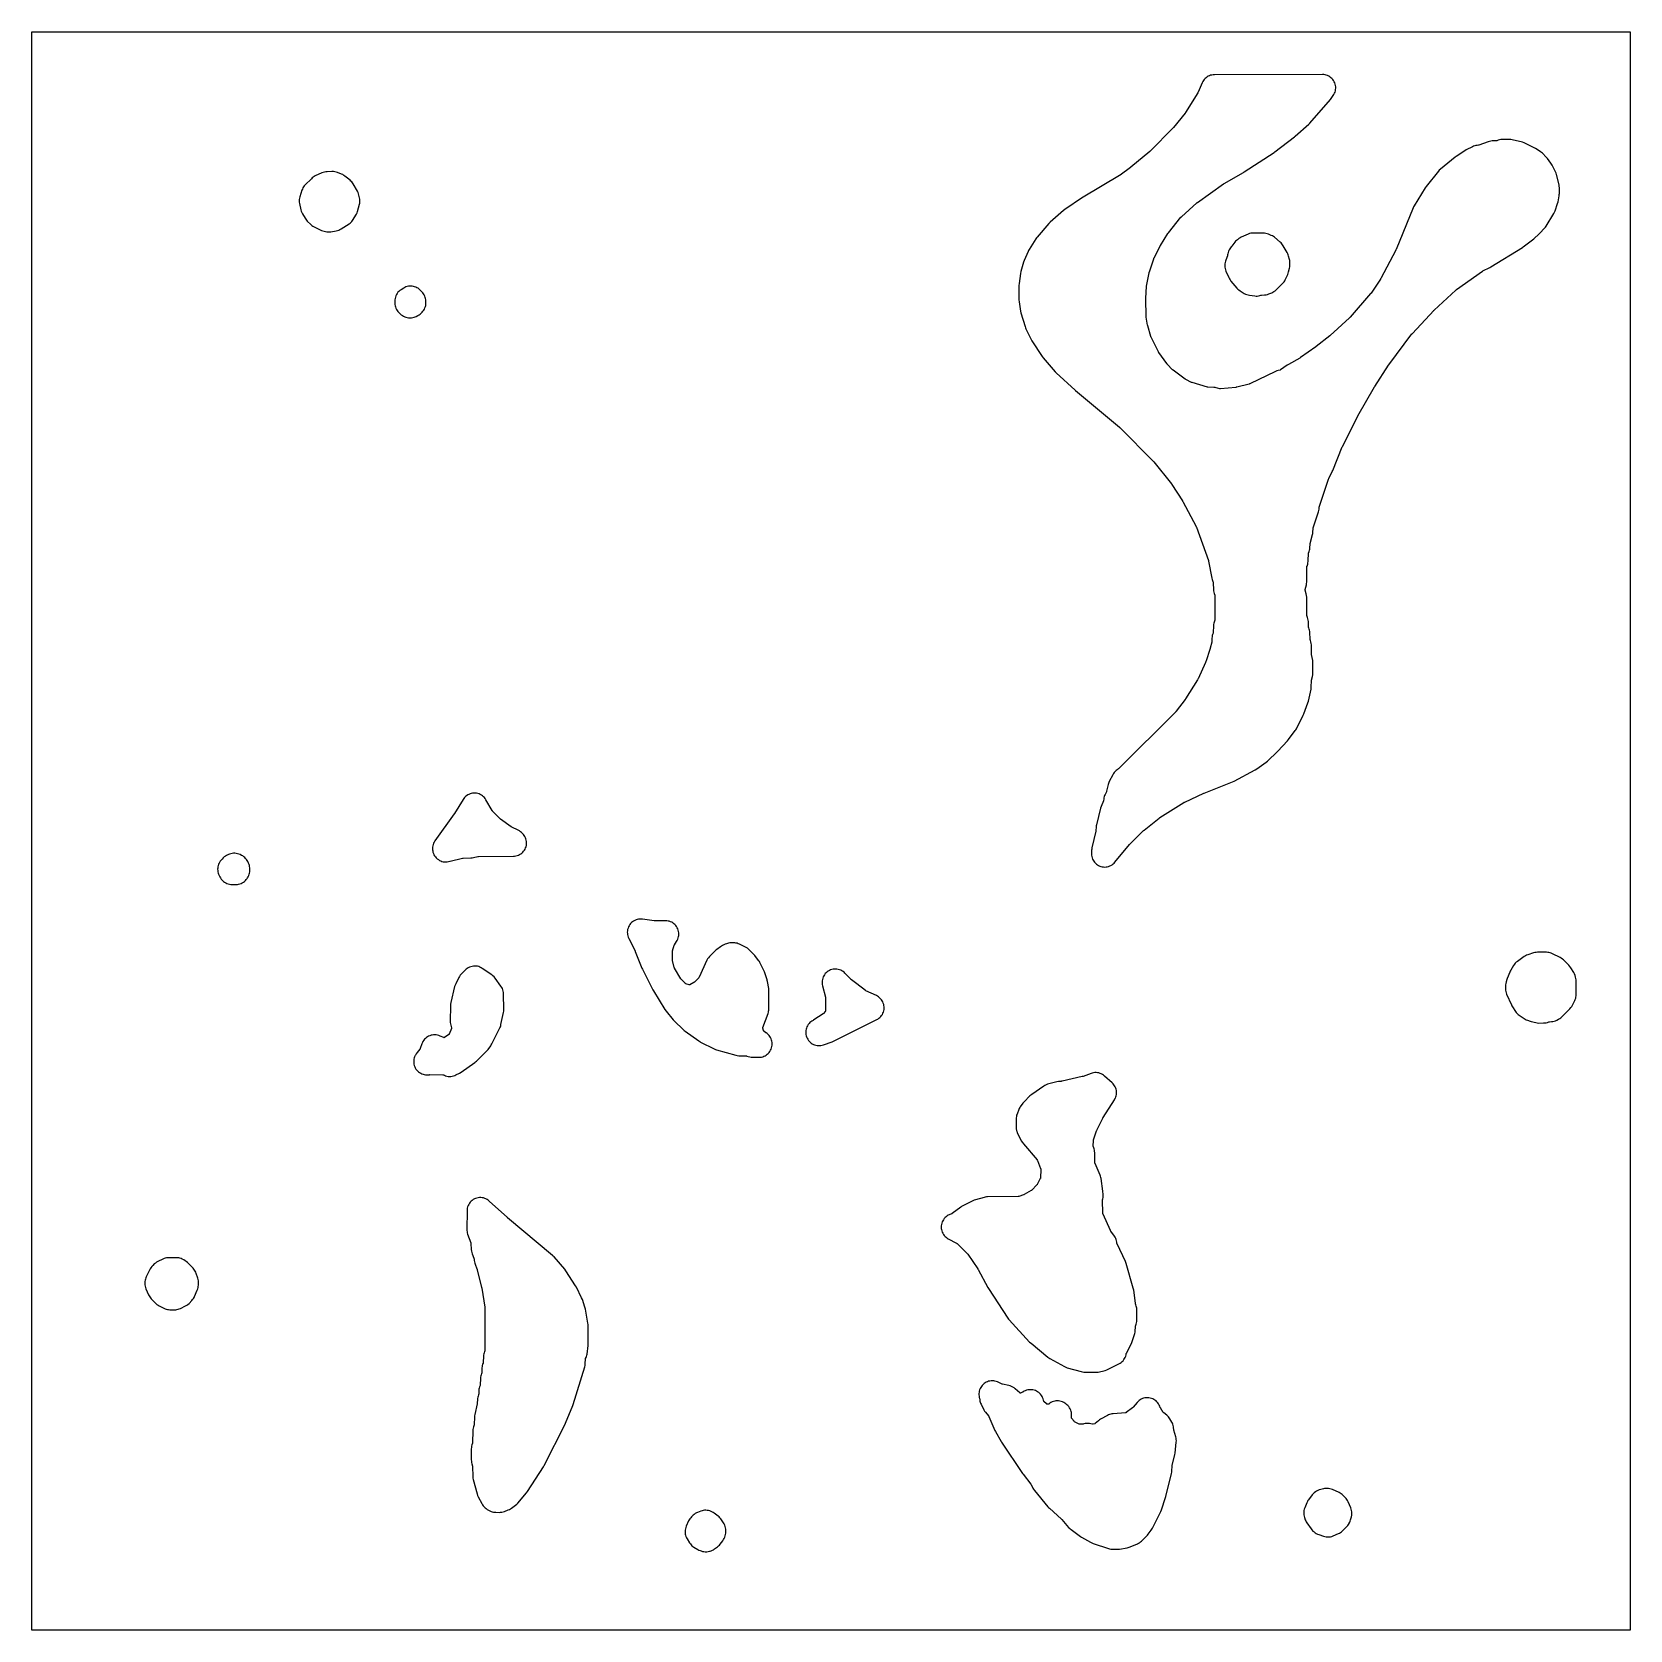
# Model space of a CAD drawing. Header units: millimetres. Extents: x 0 to 300, y 0 to 300.
import ezdxf

# ---------------------------------------------------------------- set-up
doc = ezdxf.new("R2010")
doc.units = ezdxf.units.MM
doc.layers.add('CUT', color=7, linetype='CONTINUOUS')

msp = doc.modelspace()

# ---------------------------------------------------------------- linework, layer by layer
at = {"layer": 'CUT'}
for points in [[(299.9605, 299.9971), (299.9634, 299.9386), (299.9634, 0.0614), (299.9605, 0.0029), (299.9021, 0), (0.0614, 0), (0.0029, 0.0029), (0, 0.0614), (0, 299.9386), (0.0029, 299.9971), (0.0614, 300), (299.9021, 300)], [(185.5456, 247.6131), (185.6244, 247.259), (186.3966, 244.6847), (186.4651, 244.487), (186.5498, 244.2958), (187.5576, 242.2559), (187.6999, 242.0053), (189.5915, 239.0812), (189.8061, 238.7963), (192.047, 236.2258), (192.2455, 236.0226), (195.8147, 232.7629), (195.8961, 232.6917), (204.1228, 225.8065), (204.1644, 225.77), (204.2043, 225.7317), (210.5171, 219.3852), (210.5618, 219.3377), (210.604, 219.2879), (213.8912, 215.1828), (213.9303, 215.1313), (213.9666, 215.0777), (215.9561, 211.9643), (215.9816, 211.9225), (216.0055, 211.8796), (218.5041, 207.1706), (218.5409, 207.095), (218.5723, 207.0171), (220.8419, 200.7836), (220.8473, 200.7678), (220.8656, 200.7), (220.8689, 200.6836), (221.4527, 197.4379), (221.4995, 197.2293), (221.564, 197.0255), (221.6456, 196.8279), (221.7078, 196.6939), (221.7157, 196.6758), (221.7291, 196.6369), (221.7345, 196.596), (221.7355, 196.5763), (221.7716, 195.2981), (221.7898, 195.0599), (221.8305, 194.8246), (221.8936, 194.5942), (222.0027, 194.2594), (222.0083, 194.2404), (222.0171, 194.2), (222.0217, 194.1588), (222.0224, 194.1391), (222.0452, 191.9316), (222.0453, 191.9229), (222.0452, 191.9038), (222.0212, 189.6805), (222.0205, 189.6606), (222.0158, 189.6193), (222.0069, 189.5788), (222.0012, 189.5597), (221.8931, 189.2296), (221.8292, 188.9974), (221.788, 188.76), (221.7698, 188.5199), (221.7353, 187.2604), (221.7343, 187.2414), (221.7294, 187.202), (221.7169, 187.1643), (221.7096, 187.1467), (221.696, 187.1163), (221.6112, 186.8989), (221.547, 186.6745), (221.5041, 186.4451), (221.4827, 186.2127), (221.4523, 185.5391), (221.451, 185.52), (221.4396, 185.4408), (221.4355, 185.4221), (221.1667, 184.3265), (221.154, 184.279), (221.1395, 184.232), (220.3082, 181.7364), (220.287, 181.6779), (220.2629, 181.6206), (218.8757, 178.5473), (218.8406, 178.4759), (218.8009, 178.4069), (216.5509, 174.7799), (216.5168, 174.7279), (216.48, 174.6777), (214.7885, 172.4879), (214.7381, 172.427), (214.6839, 172.3694), (203.9159, 161.6586), (203.9024, 161.6458), (203.8722, 161.621), (203.8446, 161.6026), (203.6836, 161.5049), (203.4825, 161.3532), (203.2976, 161.1821), (203.1309, 160.9932), (202.9841, 160.7885), (202.8586, 160.5701), (202.219, 159.3141), (202.1325, 159.1253), (202.062, 158.93), (202.0079, 158.7295), (201.7237, 157.4688), (201.7224, 157.4635), (201.7071, 157.4145), (201.6971, 157.3903), (201.6865, 157.3684), (201.4348, 156.8807), (201.3388, 156.6717), (201.2625, 156.4547), (201.2064, 156.2317), (201.1711, 156.0044), (201.1432, 155.7474), (201.1409, 155.7302), (201.1337, 155.6944), (201.1234, 155.6592), (201.1175, 155.6433), (200.6956, 154.5741), (200.5955, 154.2617), (199.8259, 151.1766), (199.7795, 150.9442), (199.7553, 150.7084), (199.7211, 150.0844), (199.7197, 150.0671), (199.7093, 149.995), (199.7057, 149.978), (198.9559, 146.8106), (198.9181, 146.6172), (198.8956, 146.4213), (198.8587, 145.9282), (198.8523, 145.6856), (198.8695, 145.4436), (198.9101, 145.2043), (198.9737, 144.9701), (199.0597, 144.7432), (199.1673, 144.5257), (199.2955, 144.3197), (199.443, 144.127), (199.6085, 143.9496), (199.7904, 143.789), (199.9871, 143.6469), (200.1966, 143.5244), (200.417, 143.4229), (200.6462, 143.3432), (200.882, 143.2861), (201.1223, 143.2521), (201.3647, 143.2416), (201.607, 143.2546), (201.8469, 143.2911), (202.0822, 143.3507), (202.3105, 143.4327), (202.5299, 143.5366), (202.7381, 143.6612), (202.9332, 143.8054), (203.1135, 143.9678), (203.2772, 144.147), (206.0401, 147.4832), (206.0801, 147.5292), (206.1224, 147.573), (208.6558, 150.0727), (208.6998, 150.114), (208.7458, 150.1531), (211.5567, 152.4226), (211.6145, 152.4665), (211.6747, 152.5068), (216.2365, 155.3654), (216.3033, 155.4044), (216.3725, 155.439), (219.964, 157.0957), (219.9974, 157.1105), (220.0312, 157.1243), (225.3585, 159.2035), (225.6292, 159.3283), (229.6284, 161.4688), (229.9241, 161.6547), (231.6348, 162.9053), (231.8878, 163.1172), (233.7813, 164.9289), (233.8593, 165.0069), (235.672, 166.9014), (235.8835, 167.1538), (237.1146, 168.837), (237.2299, 169.0093), (237.3306, 169.1906), (238.6088, 171.7347), (238.7155, 171.9787), (239.4925, 174.0494), (239.5934, 174.39), (240.0843, 176.6192), (240.1234, 176.8454), (240.1415, 177.0742), (240.179, 178.2083), (240.1801, 178.2277), (240.1909, 178.3086), (240.195, 178.3277), (240.3619, 179.0328), (240.4111, 179.3097), (240.429, 179.5905), (240.4432, 181.5487), (240.4332, 181.7914), (240.3996, 182.0321), (240.19, 183.1389), (240.1891, 183.1443), (240.1803, 183.2259), (240.1794, 183.245), (240.1471, 184.9269), (240.1256, 185.2091), (240.0724, 185.487), (239.9882, 185.7572), (239.9213, 185.9354), (239.9143, 185.9556), (239.9033, 185.9989), (239.8971, 186.0431), (239.8959, 186.0644), (239.8614, 187.2222), (239.8435, 187.4555), (239.8039, 187.686), (239.7429, 187.9118), (239.661, 188.131), (239.6399, 188.1804), (239.6275, 188.2164), (239.6222, 188.2553), (239.621, 188.2741), (239.579, 189.317), (239.5541, 189.5822), (239.5011, 189.8433), (239.4206, 190.0973), (239.3469, 190.293), (239.3413, 190.3089), (239.3318, 190.3429), (239.3283, 190.3777), (239.3277, 190.3947), (239.2779, 193.9131), (239.2557, 194.2115), (239.1981, 194.5051), (239.0111, 195.2267), (239.0068, 195.2449), (239.0007, 195.2835), (239.0058, 195.3221), (239.0096, 195.3404), (239.2101, 196.2031), (239.2567, 196.4674), (239.2748, 196.7352), (239.3138, 199.621), (239.3145, 199.6403), (239.3191, 199.6804), (239.3275, 199.7199), (239.333, 199.7384), (239.4543, 200.1163), (239.5153, 200.3417), (239.5549, 200.5718), (239.5729, 200.8045), (239.6131, 202.125), (239.6141, 202.144), (239.6192, 202.1833), (239.6318, 202.221), (239.6392, 202.2385), (239.6479, 202.2579), (239.7343, 202.4778), (239.7995, 202.705), (239.843, 202.9373), (239.8644, 203.1726), (239.8922, 203.8151), (239.8937, 203.8361), (239.907, 203.9234), (239.9118, 203.9439), (240.3608, 205.6379), (240.4122, 205.8796), (240.4395, 206.1252), (240.48, 206.7847), (240.4804, 206.7901), (240.4877, 206.841), (240.4937, 206.8664), (240.5007, 206.8897), (241.4827, 209.8942), (241.553, 210.1569), (241.5944, 210.4256), (241.6339, 210.8264), (241.6367, 210.848), (241.6557, 210.9375), (241.6621, 210.9584), (243.3673, 216.072), (243.369, 216.0768), (243.3982, 216.1467), (243.4059, 216.1626), (244.0749, 217.4576), (244.1765, 217.6805), (245.9418, 222.116), (245.9622, 222.1643), (245.9848, 222.2117), (248.8417, 227.9022), (248.8584, 227.9343), (248.8761, 227.9659), (252.027, 233.4073), (252.042, 233.4324), (252.0575, 233.4571), (254.636, 237.4536), (254.6604, 237.49), (254.6862, 237.5255), (259.0353, 243.3034), (259.0729, 243.3508), (259.1128, 243.3963), (263.1108, 247.7309), (263.1459, 247.7674), (263.1824, 247.8023), (267.2532, 251.5378), (267.3108, 251.5874), (267.3713, 251.6333), (272.2568, 255.1008), (272.2612, 255.1038), (272.3297, 255.1449), (272.3463, 255.1534), (273.6238, 255.7766), (273.8441, 255.8982), (279.7672, 259.5665), (279.9222, 259.6707), (281.6834, 260.9528), (281.9216, 261.1498), (282.9227, 262.088), (283.0394, 262.2049), (283.9308, 263.1584), (284.0952, 263.3533), (284.2389, 263.5639), (285.6719, 265.9134), (285.8045, 266.161), (285.9084, 266.422), (286.3584, 267.7669), (286.4458, 268.1055), (286.6574, 269.2497), (286.6884, 269.4736), (286.6991, 269.6993), (286.7011, 270.7357), (286.684, 271.0326), (286.6318, 271.3255), (286.1749, 273.2242), (286.0903, 273.5031), (285.9738, 273.7703), (285.3546, 274.9911), (285.2462, 275.1833), (285.1212, 275.3653), (284.4515, 276.2535), (284.2355, 276.5036), (283.5206, 277.2287), (283.3505, 277.386), (283.1664, 277.5269), (282.5434, 277.9595), (282.2374, 278.1412), (280.3413, 279.0913), (280.0684, 279.2083), (279.7835, 279.2922), (277.8511, 279.7381), (277.5709, 279.7862), (277.2869, 279.8022), (275.9994, 279.8011), (275.7316, 279.7865), (275.4668, 279.7433), (275.2082, 279.6719), (274.9591, 279.5886), (274.942, 279.5833), (274.9053, 279.5747), (274.8679, 279.5695), (274.8506, 279.5683), (274.0766, 279.5318), (273.8229, 279.5068), (273.573, 279.4561), (273.3296, 279.3803), (271.6058, 278.7448), (271.6008, 278.7431), (271.5526, 278.7295), (271.5277, 278.7248), (271.5042, 278.7217), (271.245, 278.6942), (271.0223, 278.6604), (270.8036, 278.6067), (270.5907, 278.5336), (270.3851, 278.4416), (269.2007, 277.8458), (268.9255, 277.6846), (267.3419, 276.6157), (267.1709, 276.4894), (264.3666, 274.2272), (264.167, 274.0476), (263.9878, 273.8477), (261.6957, 270.9965), (261.5195, 270.7477), (259.4205, 267.363), (259.3174, 267.18), (259.2301, 266.9891), (256.0352, 259.1511), (256.0115, 259.0967), (255.9851, 259.0435), (253.1758, 253.7114), (253.1438, 253.6545), (253.1087, 253.5993), (251.3527, 250.9915), (251.3102, 250.9324), (251.2643, 250.8759), (247.4227, 246.43), (247.3728, 246.3756), (247.3197, 246.3245), (243.6527, 242.999), (243.6215, 242.9717), (243.5894, 242.9455), (241.0294, 240.9243), (241.0028, 240.9039), (240.9757, 240.8842), (238.0962, 238.8582), (238.0426, 238.8226), (237.9871, 238.7898), (235.8331, 237.5934), (235.5912, 237.4403), (234.3667, 236.5631), (234.3515, 236.5528), (234.3183, 236.5335), (234.2821, 236.5208), (234.2644, 236.5159), (233.9138, 236.4287), (233.6723, 236.3554), (233.4393, 236.2582), (228.5748, 233.9327), (228.557, 233.9248), (228.4799, 233.897), (228.461, 233.8917), (226.1436, 233.3105), (226.0591, 233.2925), (225.9735, 233.2805), (223.0729, 232.9799), (223.0526, 232.9783), (223.0103, 232.9784), (222.9689, 232.9872), (222.9494, 232.993), (222.5238, 233.1314), (222.3049, 233.1918), (222.0813, 233.2321), (221.8551, 233.2519), (220.7368, 233.2987), (220.7314, 233.299), (220.6811, 233.3051), (220.656, 233.3105), (220.6328, 233.3168), (217.748, 234.1863), (217.7318, 234.1916), (217.6652, 234.2182), (217.6497, 234.2256), (216.5777, 234.7671), (216.5728, 234.7697), (216.502, 234.8129), (216.4861, 234.824), (214.179, 236.5331), (214.1748, 236.5363), (214.1149, 236.5883), (214.1016, 236.6013), (213.1126, 237.6198), (213.0534, 237.6855), (212.999, 237.7553), (211.4985, 239.836), (211.4955, 239.8404), (211.4542, 239.908), (211.4456, 239.9244), (210.0569, 242.7089), (210.0493, 242.7251), (210.022, 242.7953), (210.0167, 242.8125), (209.4462, 244.8056), (209.4296, 244.8699), (209.4167, 244.935), (209.1572, 246.4525), (209.1564, 246.4575), (209.1492, 246.5315), (209.1485, 246.5489), (209.09, 249.9776), (209.0899, 250.0169), (209.0912, 250.0562), (209.1933, 252.1962), (209.1936, 252.2012), (209.2024, 252.2747), (209.2054, 252.2916), (209.7132, 254.8085), (209.7301, 254.8811), (209.7516, 254.9525), (210.5799, 257.4356), (210.6098, 257.5157), (210.6453, 257.5935), (211.7434, 259.7935), (211.7715, 259.8465), (211.8022, 259.898), (213.2352, 262.1745), (213.2742, 262.2327), (213.3165, 262.2886), (215.6754, 265.222), (215.6788, 265.226), (215.7327, 265.2834), (215.746, 265.296), (218.6522, 267.91), (218.7051, 267.9548), (218.7604, 267.9966), (223.6608, 271.4825), (223.7103, 271.5159), (223.7614, 271.5468), (227.4203, 273.6412), (227.543, 273.7162), (233.1427, 277.3643), (233.3095, 277.4829), (236.9626, 280.3142), (237.0812, 280.412), (239.6505, 282.6692), (239.8861, 282.9059), (243.7214, 287.3115), (243.8802, 287.5141), (244.2624, 288.0572), (244.3951, 288.2671), (244.5062, 288.4891), (244.5948, 288.721), (244.66, 288.9605), (244.7011, 289.2054), (244.7177, 289.4531), (244.7096, 289.7012), (244.677, 289.9473), (244.6201, 290.189), (244.5395, 290.4238), (244.4361, 290.6495), (244.3107, 290.8638), (244.1648, 291.0646), (243.9996, 291.25), (243.8169, 291.418), (243.6184, 291.5671), (243.4061, 291.6958), (243.182, 291.8028), (242.9485, 291.887), (242.7078, 291.9477), (242.4622, 291.9842), (242.2142, 291.9961), (221.9423, 291.9652), (221.7015, 291.9532), (221.4631, 291.9181), (221.2291, 291.8602), (221.0017, 291.78), (220.7832, 291.6783), (220.5755, 291.556), (220.3805, 291.4142), (220.2, 291.2544), (220.0358, 291.0779), (219.8894, 290.8864), (219.7621, 290.6817), (219.6551, 290.4657), (218.8918, 288.7181), (218.8545, 288.6403), (218.8117, 288.5653), (216.5399, 284.8937), (216.4993, 284.8323), (216.4551, 284.7735), (214.301, 282.085), (214.2593, 282.0357), (214.2151, 281.9887), (209.9057, 277.6488), (209.8652, 277.6098), (209.8229, 277.5727), (206.2895, 274.6192), (206.2548, 274.5913), (206.2192, 274.5647), (204.2305, 273.1362), (204.1903, 273.1085), (204.149, 273.0824), (197.3109, 268.9607), (197.2094, 268.8961), (193.8588, 266.6499), (193.602, 266.4525), (191.1077, 264.2637), (190.8743, 264.0299), (188.6638, 261.5011), (188.5406, 261.3485), (188.4298, 261.1866), (187.1494, 259.1505), (187.0519, 258.9811), (186.9679, 258.8047), (186.2316, 257.0871), (186.1259, 256.79), (185.6185, 255.0173), (185.5461, 254.6754), (185.2786, 252.7619), (185.2546, 252.4077), (185.2633, 249.7051), (185.29, 249.3488)], [(50.1772, 268.0307), (50.2199, 267.7711), (50.4784, 266.5915), (50.5481, 266.3379), (50.644, 266.0931), (50.7652, 265.8597), (51.2524, 265.0308), (51.379, 264.8367), (51.523, 264.6551), (51.6832, 264.4876), (52.3522, 263.8502), (52.5371, 263.6905), (52.7367, 263.5496), (52.9491, 263.4289), (54.0661, 262.8644), (54.3209, 262.7529), (54.5864, 262.6705), (55.0797, 262.547), (55.332, 262.4974), (55.588, 262.4741), (55.845, 262.4771), (56.1004, 262.5065), (57.0959, 262.6734), (57.3403, 262.7271), (57.5781, 262.8049), (57.8069, 262.9062), (58.0245, 263.0297), (59.5158, 263.9786), (59.6986, 264.1067), (59.8691, 264.2505), (60.0262, 264.409), (60.1686, 264.5809), (60.295, 264.7647), (60.8108, 265.5917), (60.9333, 265.8121), (61.033, 266.0438), (61.1088, 266.2843), (61.4675, 267.6602), (61.5162, 267.8914), (61.5429, 268.1261), (61.5473, 268.3624), (61.5293, 268.598), (61.4893, 268.8308), (61.3657, 269.3893), (61.2969, 269.6385), (61.2027, 269.8793), (61.0841, 270.109), (60.2874, 271.4749), (60.1662, 271.6627), (60.0288, 271.839), (59.8761, 272.0023), (59.7095, 272.1513), (58.7559, 272.9303), (58.546, 273.0842), (58.3213, 273.2155), (58.0841, 273.3227), (57.3364, 273.6148), (57.0917, 273.6961), (56.8399, 273.7518), (56.5837, 273.7813), (56.5122, 273.7858), (56.2998, 273.7901), (55.4121, 273.7705), (55.1595, 273.752), (54.9102, 273.7082), (54.6665, 273.6393), (54.4311, 273.5462), (53.1838, 272.9781), (52.9809, 272.8743), (52.7883, 272.7523), (52.6076, 272.6134), (52.4402, 272.4586), (51.2712, 271.2734), (51.115, 271.0994), (50.9757, 270.9116), (50.8545, 270.7116), (50.7526, 270.5012), (50.6708, 270.2822), (50.2817, 269.0706), (50.2146, 268.8162), (50.1745, 268.5562), (50.162, 268.2934)], [(224.1238, 255.1157), (224.6556, 253.8754), (224.7642, 253.6531), (224.8943, 253.4426), (225.0445, 253.246), (226.1555, 251.9325), (226.3379, 251.7388), (226.5399, 251.5656), (226.759, 251.4148), (227.5474, 250.9322), (227.775, 250.8086), (228.0142, 250.7092), (228.2624, 250.6351), (228.5169, 250.5871), (229.5358, 250.4489), (229.7696, 250.4284), (230.0043, 250.4298), (230.2378, 250.4533), (230.4681, 250.4985), (230.6931, 250.5651), (230.7604, 250.5885), (230.7956, 250.5941), (230.8129, 250.5957), (231.374, 250.6349), (231.6329, 250.6666), (231.8871, 250.7251), (232.1338, 250.8098), (232.7005, 251.038), (232.9216, 251.1398), (233.1319, 251.2627), (233.3291, 251.4055), (233.5116, 251.5667), (234.7283, 252.7526), (234.8843, 252.9192), (235.0244, 253.0994), (235.1476, 253.2915), (235.2527, 253.4941), (235.7164, 254.4976), (235.8066, 254.7204), (235.875, 254.9508), (236.0411, 255.6276), (236.0946, 255.9198), (236.113, 256.2163), (236.1143, 256.678), (236.1063, 256.8844), (236.0814, 257.0893), (236.0396, 257.2916), (235.8795, 257.9316), (235.8129, 258.1536), (235.7261, 258.3684), (235.6197, 258.5742), (234.8729, 259.869), (234.7528, 260.0572), (234.6164, 260.2339), (234.4648, 260.3978), (234.2992, 260.5475), (233.207, 261.4495), (233.0253, 261.5861), (232.8319, 261.7057), (232.6285, 261.8072), (232.1166, 262.0342), (231.876, 262.1264), (231.6271, 262.1933), (231.3727, 262.2343), (231.1154, 262.2488), (229.3277, 262.2576), (229.0652, 262.245), (228.8054, 262.205), (228.5512, 262.1379), (228.3055, 262.0445), (226.9952, 261.4658), (226.7631, 261.3485), (226.5444, 261.2078), (226.2637, 261.0057), (226.0815, 260.8612), (225.9135, 260.7003), (225.7612, 260.5246), (225.1905, 259.8007), (225.0699, 259.634), (224.8387, 259.2853), (224.7128, 259.0732), (224.6083, 258.8498), (224.5264, 258.6171), (224.4678, 258.3775), (224.4331, 258.1333), (224.4301, 258.1001), (224.428, 258.0824), (224.4212, 258.0454), (224.4109, 258.0091), (224.405, 257.9928), (224.0866, 257.1646), (224.0126, 256.9416), (223.9599, 256.7126), (223.929, 256.4797), (223.9201, 256.2449), (223.9216, 256.0784), (223.936, 255.8314), (223.9748, 255.587), (224.0376, 255.3477)], [(68.3011, 248.1412), (68.4098, 247.9178), (68.5401, 247.7062), (68.6907, 247.5086), (68.8603, 247.327), (69.1465, 247.0494), (69.3291, 246.8887), (69.5265, 246.7466), (69.7368, 246.6243), (69.958, 246.523), (70.188, 246.4437), (70.4245, 246.3871), (70.6655, 246.3538), (70.9086, 246.344), (71.0404, 246.3452), (71.2679, 246.3575), (71.4933, 246.3905), (71.7148, 246.4439), (71.9305, 246.5172), (72.1386, 246.6098), (72.4231, 246.7524), (72.6583, 246.8866), (72.8776, 247.0454), (73.0784, 247.2271), (73.2291, 247.3789), (73.3943, 247.5629), (73.5406, 247.7624), (73.6665, 247.9753), (73.7707, 248.1996), (73.8522, 248.4331), (73.9103, 248.6735), (73.9443, 248.9185), (73.954, 249.1656), (73.9509, 249.4572), (73.9363, 249.7019), (73.8979, 249.944), (73.8359, 250.1812), (73.7509, 250.4112), (73.6439, 250.6317), (73.5158, 250.8407), (73.3678, 251.0361), (73.2014, 251.2161), (72.8351, 251.5753), (72.6583, 251.7329), (72.4673, 251.8732), (72.2639, 251.9947), (72.0499, 252.0964), (71.8272, 252.1775), (71.5978, 252.237), (71.3639, 252.2746), (71.1274, 252.2899), (70.8906, 252.2827), (70.6555, 252.2531), (70.4242, 252.2014), (70.1989, 252.128), (69.9816, 252.0336), (69.7741, 251.9191), (69.2883, 251.62), (69.0775, 251.4749), (68.8827, 251.3089), (68.7058, 251.1239), (68.5488, 250.9218), (68.4133, 250.7047), (68.3007, 250.4749), (68.2121, 250.2348), (68.1486, 249.9869), (68.1108, 249.7338), (68.099, 249.4781), (68.1009, 249.1085), (68.1145, 248.8604), (68.1527, 248.6149), (68.2151, 248.3744)], [(75.2366, 147.2393), (75.1945, 146.9935), (75.177, 146.7447), (75.1845, 146.4954), (75.2167, 146.2481), (75.2734, 146.0053), (75.354, 145.7693), (75.4578, 145.5425), (75.5836, 145.3271), (75.7303, 145.1254), (75.8963, 144.9393), (76.08, 144.7707), (76.2796, 144.6212), (76.4932, 144.4923), (76.7185, 144.3854), (76.9533, 144.3014), (77.1953, 144.2412), (77.4422, 144.2055), (77.6913, 144.1945), (77.9403, 144.2084), (78.1867, 144.2471), (78.428, 144.3101), (78.4322, 144.3114), (78.5101, 144.3332), (80.8297, 144.9024), (80.8504, 144.9069), (80.937, 144.9186), (80.9582, 144.9198), (82.3704, 144.9591), (82.6138, 144.9778), (82.8543, 145.0202), (83.6638, 145.2039), (83.6849, 145.2081), (83.7733, 145.2183), (83.7948, 145.2191), (90.3556, 145.263), (90.6008, 145.2767), (90.8436, 145.3144), (91.0814, 145.3758), (91.3121, 145.4602), (91.5334, 145.5668), (91.7432, 145.6947), (91.9394, 145.8425), (92.1201, 146.0088), (92.2837, 146.1921), (92.4285, 146.3906), (92.5531, 146.6023), (92.6563, 146.8252), (92.7371, 147.0572), (92.7948, 147.2959), (92.8288, 147.5392), (92.8387, 147.7847), (92.8245, 148.0299), (92.7863, 148.2726), (92.7245, 148.5103), (92.6396, 148.7409), (92.5325, 148.9619), (92.4043, 149.1714), (92.2561, 149.3674), (92.0894, 149.5478), (91.9057, 149.711), (91.7085, 149.8696), (91.4856, 150.0296), (91.2465, 150.1642), (90.0635, 150.7471), (90.0589, 150.7494), (89.9931, 150.7881), (89.9782, 150.7981), (87.9701, 152.2106), (87.9551, 152.2217), (87.8965, 152.2718), (87.8832, 152.2849), (86.4577, 153.7543), (86.4416, 153.772), (86.3816, 153.8509), (86.3689, 153.8712), (85.2034, 155.8657), (85.0694, 156.0711), (84.9159, 156.2625), (84.7444, 156.4379), (84.5566, 156.5956), (84.3542, 156.7341), (84.1392, 156.8522), (83.9136, 156.9486), (83.6797, 157.0224), (83.4397, 157.073), (83.1959, 157.0998), (82.9506, 157.1026), (82.7063, 157.0813), (82.4652, 157.0362), (82.2296, 156.9677), (82.002, 156.8764), (81.7843, 156.7633), (81.5788, 156.6294), (81.3874, 156.476), (81.212, 156.3045), (81.0542, 156.1167), (80.9156, 155.9144), (79.2988, 153.2864), (79.2766, 153.2516), (79.2533, 153.2176), (75.6402, 148.1448), (75.5059, 147.9347), (75.3931, 147.7123), (75.303, 147.4797)], [(34.8645, 143.0513), (34.8526, 142.8112), (34.8638, 142.5711), (34.8981, 142.3331), (34.955, 142.0995), (35.0341, 141.8725), (35.1355, 141.6212), (35.241, 141.3932), (35.3689, 141.177), (35.5178, 140.9748), (35.6862, 140.7885), (35.7764, 140.6983), (35.959, 140.5329), (36.157, 140.3863), (36.3685, 140.2598), (36.5913, 140.1548), (36.8235, 140.0722), (37.0627, 140.0129), (37.3065, 139.9774), (37.5526, 139.9661), (38.3127, 139.9687), (38.5547, 139.9813), (38.7945, 140.0172), (39.0296, 140.0762), (39.2579, 140.1577), (39.4772, 140.261), (39.6855, 140.385), (39.8808, 140.5285), (40.0613, 140.6903), (40.2253, 140.8689), (40.3712, 141.0624), (40.4638, 141.1987), (40.5928, 141.41), (40.7003, 141.6332), (40.7851, 141.8658), (40.8465, 142.1057), (40.8839, 142.3505), (40.8968, 142.5978), (40.8976, 142.8586), (40.8881, 143.0839), (40.8583, 143.3073), (40.8085, 143.5272), (40.7391, 143.7417), (40.6507, 143.949), (40.4949, 144.2729), (40.3826, 144.4808), (40.2511, 144.6771), (40.1017, 144.8602), (39.9357, 145.0283), (39.7545, 145.18), (39.5598, 145.314), (39.3534, 145.4289), (39.0837, 145.5627), (38.8497, 145.6644), (38.6066, 145.7416), (38.3569, 145.7937), (38.1031, 145.82), (37.848, 145.8203), (37.5942, 145.7947), (37.3443, 145.7433), (37.101, 145.6667), (36.8667, 145.5657), (36.5392, 145.4042), (36.3074, 145.2742), (36.0907, 145.1203), (35.8915, 144.9442), (35.6719, 144.7282), (35.4968, 144.5371), (35.3424, 144.3289), (35.2104, 144.1058), (35.138, 143.9675), (35.0368, 143.7494), (34.9571, 143.5226), (34.8995, 143.2892)], [(116.5182, 120.1907), (116.6342, 119.9832), (118.8207, 116.4741), (119.0109, 116.2091), (120.3738, 114.5504), (120.5606, 114.3472), (122.2876, 112.6641), (122.4324, 112.5336), (122.587, 112.4148), (125.1762, 110.58), (125.3354, 110.476), (125.5021, 110.3845), (128.0704, 109.0981), (128.2842, 109.0032), (128.506, 108.9288), (132.088, 107.9099), (132.3862, 107.8444), (132.6901, 107.8158), (134.0895, 107.77), (134.1093, 107.7688), (134.1498, 107.7634), (134.1896, 107.754), (134.2085, 107.748), (134.4622, 107.6604), (134.7265, 107.5851), (134.9976, 107.5393), (135.272, 107.5235), (136.4275, 107.5207), (136.6736, 107.5323), (136.9174, 107.568), (137.1565, 107.6275), (137.3885, 107.7103), (137.6113, 107.8155), (137.8226, 107.9421), (138.0205, 108.0889), (138.2029, 108.2545), (138.3682, 108.4372), (138.5147, 108.6354), (138.6409, 108.8469), (138.7457, 109.0699), (138.8281, 109.3021), (138.8872, 109.5413), (138.9225, 109.7851), (138.9336, 110.0312), (138.9204, 110.2772), (138.8831, 110.5208), (138.822, 110.7594), (138.7377, 110.9909), (138.631, 111.213), (138.5029, 111.4235), (138.3548, 111.6204), (138.188, 111.8017), (138.0042, 111.9658), (137.8051, 112.1109), (137.7757, 112.1302), (137.7608, 112.1416), (137.4003, 112.4309), (137.3854, 112.4435), (137.3569, 112.4715), (137.3413, 112.5084), (137.3351, 112.5269), (137.1886, 112.9998), (137.1836, 113.0175), (137.1759, 113.0543), (137.1855, 113.0907), (137.1915, 113.1081), (138.166, 115.7526), (138.2327, 115.9613), (138.2809, 116.1751), (138.3101, 116.3922), (138.3202, 116.6111), (138.3283, 119.9808), (138.3192, 120.1993), (138.2911, 120.4162), (138.0624, 121.7277), (138.0236, 121.9097), (137.9714, 122.0884), (137.4731, 123.5839), (137.3336, 123.9192), (136.6366, 125.3014), (136.5373, 125.4798), (136.4237, 125.6496), (135.835, 126.4562), (135.7038, 126.6209), (135.5592, 126.774), (134.5022, 127.8026), (134.2945, 127.9836), (134.0681, 128.1406), (133.8258, 128.2718), (132.7862, 128.7624), (132.5779, 128.8495), (132.3625, 128.9174), (132.1418, 128.9656), (131.9177, 128.9937), (131.692, 129.0015), (131.2156, 128.9963), (130.9923, 128.9838), (130.7709, 128.9515), (130.5534, 128.8995), (130.3414, 128.8283), (130.1366, 128.7384), (129.6135, 128.4803), (129.4334, 128.382), (129.2619, 128.2693), (128.537, 127.7489), (128.3707, 127.6186), (128.2161, 127.4747), (127.1773, 126.423), (126.9888, 126.209), (126.8259, 125.975), (126.6908, 125.7239), (125.2216, 122.5774), (125.2117, 122.5575), (125.1877, 122.5184), (125.1596, 122.4822), (125.1445, 122.4659), (124.3379, 121.6399), (124.3235, 121.6258), (124.2917, 121.5992), (124.2573, 121.576), (124.2398, 121.566), (123.4571, 121.1454), (123.4406, 121.1371), (123.4058, 121.1224), (123.3685, 121.1287), (123.3506, 121.133), (122.7573, 121.2906), (122.7374, 121.2965), (122.6974, 121.3118), (122.6642, 121.3388), (122.6491, 121.3532), (121.8339, 122.1729), (121.8222, 122.1852), (121.7995, 122.2122), (121.7793, 122.2412), (121.7707, 122.2553), (120.6057, 124.2627), (120.5964, 124.2796), (120.5799, 124.3158), (120.5669, 124.3535), (120.562, 124.3721), (120.2431, 125.7085), (120.2385, 125.7305), (120.2273, 125.8227), (120.2265, 125.8451), (120.2139, 127.3931), (120.2143, 127.4139), (120.2184, 127.4566), (120.2271, 127.4987), (120.2328, 127.5187), (120.5601, 128.5517), (120.5661, 128.569), (120.5809, 128.6041), (120.5989, 128.6378), (120.6084, 128.6528), (121.0123, 129.2633), (121.1379, 129.4751), (121.242, 129.6981), (121.3237, 129.9303), (121.3821, 130.1695), (121.4167, 130.4132), (121.4272, 130.6592), (121.4135, 130.9049), (121.3757, 131.1482), (121.3141, 131.3865), (121.2294, 131.6177), (121.1223, 131.8393), (120.994, 132.0494), (120.8456, 132.2459), (120.6786, 132.4267), (120.4947, 132.5903), (120.2955, 132.735), (120.0831, 132.8595), (119.8595, 132.9624), (119.6269, 133.0428), (119.3874, 133.1), (119.1435, 133.1333), (118.8975, 133.1425), (116.8812, 133.1185), (116.8761, 133.1185), (116.8005, 133.1231), (116.7828, 133.1253), (114.6039, 133.4369), (114.3575, 133.4598), (114.11, 133.4582), (113.8639, 133.4322), (113.6216, 133.3819), (113.3854, 133.3079), (113.1577, 133.2109), (112.9407, 133.0919), (112.7366, 132.952), (112.5472, 132.7927), (112.3746, 132.6153), (112.2203, 132.4218), (112.0859, 132.214), (111.9728, 131.9939), (111.8819, 131.7637), (111.8142, 131.5256), (111.7705, 131.282), (111.751, 131.0353), (111.756, 130.7879), (111.7854, 130.5421), (111.8391, 130.3005), (111.9163, 130.0654), (112.0164, 129.8391), (113.2053, 127.4745), (113.2275, 127.4279), (113.2478, 127.3805), (114.4979, 124.2651), (114.5803, 124.0815)], [(276.8004, 119.3794), (277.6887, 117.3527), (277.7817, 117.1628), (277.8904, 116.9815), (278.4589, 116.1181), (278.6005, 115.9241), (278.76, 115.7445), (278.9361, 115.5811), (279.1269, 115.4354), (280.0852, 114.7741), (280.2761, 114.6546), (280.477, 114.5529), (280.6862, 114.4696), (281.1899, 114.295), (281.4236, 114.2265), (282.259, 114.0254), (282.552, 113.973), (282.8492, 113.9559), (283.7144, 113.9576), (283.9669, 113.9709), (284.2168, 114.0096), (284.4615, 114.0734), (284.6985, 114.1616), (284.7407, 114.1798), (284.7566, 114.1862), (284.7903, 114.1974), (284.8251, 114.2025), (284.8424, 114.204), (285.2244, 114.227), (285.48, 114.2557), (285.7312, 114.3104), (285.9755, 114.3907), (286.2103, 114.4957), (286.5451, 114.6665), (286.7712, 114.7972), (286.9824, 114.9508), (287.1764, 115.1256), (288.6917, 116.6408), (288.8727, 116.8426), (289.0308, 117.0628), (289.1641, 117.2988), (289.599, 118.1766), (289.6915, 118.3871), (289.7642, 118.6051), (289.8166, 118.8288), (289.8483, 119.0565), (289.8589, 119.2861), (289.8593, 121.8117), (289.8459, 122.0705), (289.8058, 122.3265), (289.7394, 122.577), (289.6407, 122.884), (289.5309, 123.1658), (289.388, 123.4322), (288.8332, 124.331), (288.6646, 124.5713), (288.469, 124.7902), (287.4702, 125.7839), (287.2718, 125.9612), (287.0557, 126.1165), (286.8243, 126.248), (285.3901, 126.9645), (285.1796, 127.0578), (284.9615, 127.1313), (284.7375, 127.1845), (284.5095, 127.2168), (284.2796, 127.228), (282.6087, 127.2325), (282.3451, 127.2193), (282.0844, 127.1784), (281.8295, 127.1102), (280.7807, 126.7695), (280.55, 126.6818), (280.3291, 126.5717), (280.1201, 126.4403), (278.8091, 125.5232), (278.6042, 125.3634), (278.417, 125.1832), (278.2495, 124.9845), (278.1036, 124.7695), (277.5729, 123.893), (277.4697, 123.7048), (277.383, 123.5085), (276.9132, 122.3068), (276.8572, 122.1482), (276.7013, 121.6536), (276.6359, 121.4005), (276.5972, 121.142), (276.5858, 120.8808), (276.5902, 120.3618), (276.6051, 120.1095), (276.6454, 119.8599), (276.7107, 119.6157)], [(71.8225, 107.6259), (71.7457, 107.3972), (71.6913, 107.1621), (71.6598, 106.9228), (71.6516, 106.6817), (71.6666, 106.4408), (71.7048, 106.2025), (71.7657, 105.9691), (71.8489, 105.7425), (71.9536, 105.5251), (72.0787, 105.3188), (72.2232, 105.1254), (72.3856, 104.947), (72.5644, 104.785), (72.7581, 104.641), (72.9647, 104.5163), (73.1824, 104.4122), (73.4091, 104.3295), (73.6427, 104.269), (73.8811, 104.2314), (74.122, 104.2169), (74.3631, 104.2258), (74.5953, 104.2568), (74.6373, 104.2605), (74.6559, 104.2608), (77.1057, 104.2448), (77.1259, 104.2441), (77.1674, 104.2396), (77.2071, 104.2267), (77.2258, 104.219), (77.4183, 104.1339), (77.6491, 104.0453), (77.8874, 103.9799), (78.131, 103.9384), (78.3776, 103.9211), (78.6246, 103.9282), (78.8698, 103.9597), (79.1106, 104.0153), (79.3448, 104.0944), (79.57, 104.1962), (80.234, 104.5368), (80.5384, 104.7214), (83.1207, 106.5514), (83.2751, 106.6701), (83.4198, 106.8004), (85.342, 108.673), (85.4933, 108.8341), (85.6298, 109.0079), (86.1125, 109.6818), (86.2222, 109.8486), (86.3182, 110.0236), (87.8327, 113.0662), (87.9175, 113.2559), (87.9862, 113.452), (88.0384, 113.6531), (88.524, 115.9043), (88.5689, 116.1941), (88.5796, 116.4871), (88.5139, 119.4315), (88.4956, 119.6832), (88.4519, 119.9318), (88.3834, 120.1747), (88.2908, 120.4095), (88.175, 120.6338), (88.0371, 120.8452), (86.9166, 122.3876), (86.7372, 122.607), (86.5342, 122.8048), (86.3102, 122.9783), (84.5256, 124.205), (84.3115, 124.3369), (84.0852, 124.4465), (83.8491, 124.5329), (83.6054, 124.5951), (83.3568, 124.6325), (83.1056, 124.6448), (82.8545, 124.6318), (82.606, 124.5936), (82.3625, 124.5306), (82.1266, 124.4435), (81.9007, 124.3332), (81.687, 124.2007), (81.4877, 124.0474), (81.3047, 123.8748), (80.5559, 123.0937), (80.3958, 122.9094), (80.2544, 122.7104), (80.1331, 122.4986), (79.5387, 121.3318), (79.4231, 121.0684), (79.3385, 120.7936), (78.6019, 117.7964), (78.5484, 117.5054), (78.5297, 117.2102), (78.5174, 114.272), (78.5276, 114.0356), (78.5601, 113.8013), (78.6147, 113.571), (78.7719, 113.0239), (78.7768, 113.0052), (78.7839, 112.9663), (78.7718, 112.9286), (78.7646, 112.9107), (78.3146, 111.8714), (78.307, 111.8548), (78.2889, 111.8217), (78.2603, 111.7978), (78.2453, 111.7869), (77.4295, 111.2221), (77.4136, 111.2116), (77.3796, 111.1927), (77.3422, 111.2033), (77.3243, 111.2099), (76.6069, 111.4917), (76.5237, 111.5267), (76.5231, 111.5251), (76.3442, 111.5953), (76.1105, 111.6617), (75.8714, 111.705), (75.6293, 111.725), (75.3864, 111.7214), (75.1449, 111.6941), (74.9073, 111.6436), (74.6757, 111.5703), (74.4522, 111.4748), (74.2391, 111.3581), (74.0384, 111.2212), (73.8519, 111.0655), (73.6813, 110.8925), (73.5284, 110.7037), (73.3946, 110.5009), (73.281, 110.2861), (73.1888, 110.0613), (72.8619, 109.1385), (72.8556, 109.1219), (72.8403, 109.0886), (72.8195, 109.0588), (72.8083, 109.0448), (72.2881, 108.4256), (72.1163, 108.1954), (71.9721, 107.9471), (71.921, 107.8462)], [(145.8529, 113.8488), (145.7022, 113.6579), (145.5708, 113.4533), (145.4599, 113.2369), (145.3706, 113.0107), (145.3036, 112.7769), (145.2597, 112.5377), (145.2392, 112.2954), (145.2424, 112.0522), (145.2692, 111.8105), (145.3194, 111.5725), (145.3924, 111.3406), (145.4876, 111.1168), (145.6041, 110.9033), (145.7408, 110.7022), (145.8964, 110.5153), (146.0694, 110.3444), (146.2582, 110.1911), (146.461, 110.0569), (146.6759, 109.9431), (146.9009, 109.8506), (147.1337, 109.7804), (147.3723, 109.7332), (147.6143, 109.7094), (147.8575, 109.7093), (148.0995, 109.7327), (148.3382, 109.7796), (148.5711, 109.8494), (150.1981, 110.4247), (150.4812, 110.5449), (158.5724, 114.5836), (158.7851, 114.7031), (158.9851, 114.8427), (159.1706, 115.0011), (159.3397, 115.1769), (159.4909, 115.3683), (159.6227, 115.5736), (159.7339, 115.7907), (159.8234, 116.0176), (159.8904, 116.2521), (159.9342, 116.4921), (159.9544, 116.7352), (159.9508, 116.9791), (159.9235, 117.2215), (159.8727, 117.4601), (159.7988, 117.6926), (159.7027, 117.9168), (159.5851, 118.1305), (159.4473, 118.3318), (159.2905, 118.5187), (159.1163, 118.6894), (158.9263, 118.8423), (158.7222, 118.976), (158.5061, 119.0891), (156.4933, 120.0209), (156.4739, 120.0305), (156.3974, 120.0767), (156.3799, 120.0893), (153.832, 122.0303), (153.8278, 122.0335), (153.7698, 122.085), (153.7568, 122.098), (152.6052, 123.305), (152.4279, 123.4735), (152.235, 123.6238), (152.0283, 123.7546), (151.8099, 123.8645), (151.5818, 123.9526), (151.3461, 124.018), (151.1052, 124.0601), (150.8613, 124.0784), (150.6168, 124.0727), (150.374, 124.0433), (150.1353, 123.9902), (149.9029, 123.9141), (149.679, 123.8156), (149.4659, 123.6957), (149.2655, 123.5556), (149.0797, 123.3966), (148.9103, 123.2201), (148.759, 123.028), (148.6272, 122.822), (148.5162, 122.6041), (148.4269, 122.3764), (148.3604, 122.1411), (148.3171, 121.9004), (148.2976, 121.6566), (148.302, 121.4121), (148.3303, 121.1692), (148.3821, 120.9302), (148.9597, 118.7816), (148.964, 118.764), (148.9704, 118.7269), (148.9734, 118.6892), (148.9736, 118.6716), (148.9446, 116.2441), (148.9439, 116.2251), (148.9397, 116.1863), (148.9179, 116.154), (148.9061, 116.139), (148.5856, 115.7504), (148.5728, 115.7357), (148.5443, 115.7072), (148.513, 115.6817), (148.497, 115.6705), (146.7883, 114.5371), (146.7255, 114.498), (146.6603, 114.4629), (146.6172, 114.4412), (146.4053, 114.3218), (146.2061, 114.1823), (146.0214, 114.0242)], [(171.389, 77.4152), (171.2267, 77.2332), (171.0829, 77.0363), (170.959, 76.8263), (170.8561, 76.6052), (170.7753, 76.3751), (170.7172, 76.1383), (170.6825, 75.8969), (170.6715, 75.6533), (170.6842, 75.4098), (170.7207, 75.1687), (170.7804, 74.9323), (170.8629, 74.7028), (170.9673, 74.4825), (171.0927, 74.2734), (171.2379, 74.0775), (171.4015, 73.8966), (171.582, 73.7326), (171.7775, 73.5869), (171.9863, 73.461), (173.5427, 72.623), (173.5587, 72.6139), (173.5905, 72.5928), (173.6201, 72.5689), (173.6336, 72.5563), (175.5582, 70.68), (175.5718, 70.6661), (175.6237, 70.6045), (175.6351, 70.5888), (177.5347, 67.8262), (177.5711, 67.77), (177.6044, 67.7119), (179.4269, 64.3189), (179.537, 64.1336), (183.1851, 58.5552), (183.3048, 58.3877), (183.4379, 58.2306), (187.27, 54.0666), (187.5252, 53.8257), (190.6928, 51.2306), (190.8763, 51.0938), (191.0715, 50.9744), (193.8075, 49.468), (194.0639, 49.3453), (194.3326, 49.2525), (196.9586, 48.5095), (197.1835, 48.4569), (197.4124, 48.4254), (197.6432, 48.415), (199.8625, 48.4185), (200.1358, 48.434), (200.4057, 48.4791), (201.1777, 48.6523), (201.461, 48.7336), (201.7327, 48.8477), (204.0288, 49.9754), (204.2431, 50.0941), (204.4448, 50.2331), (204.6319, 50.3912), (204.8026, 50.5668), (204.9553, 50.7583), (205.0886, 50.9638), (205.2011, 51.1814), (205.2917, 51.409), (205.3597, 51.6443), (205.3868, 51.7909), (205.4082, 51.895), (205.4219, 51.929), (205.4298, 51.9454), (206.3737, 53.7868), (206.4539, 53.9592), (206.5208, 54.1371), (206.9597, 55.4546), (207.0225, 55.6771), (207.0645, 55.9044), (207.0854, 56.1346), (207.121, 56.9425), (207.1222, 56.9604), (207.1272, 56.9974), (207.1356, 57.0339), (207.1407, 57.0506), (207.2514, 57.389), (207.3203, 57.6445), (207.3618, 57.9058), (207.3754, 58.1701), (207.3725, 60.1784), (207.3626, 60.3972), (207.3336, 60.6143), (207.2857, 60.8281), (207.2192, 61.0368), (207.1557, 61.2098), (207.1486, 61.2309), (207.1267, 61.3202), (207.1233, 61.3422), (206.808, 63.7883), (206.7752, 63.9822), (206.7273, 64.173), (205.3638, 68.8169), (205.304, 68.9954), (205.2309, 69.1689), (203.6894, 72.4757), (203.6816, 72.4936), (203.6682, 72.5317), (203.6586, 72.5709), (203.6554, 72.5902), (203.6215, 72.8302), (203.5766, 73.0657), (203.5094, 73.2957), (203.4205, 73.5182), (203.3107, 73.7312), (203.1809, 73.9327), (202.5079, 74.8757), (202.497, 74.8917), (202.4572, 74.9609), (202.4488, 74.9783), (201.048, 78.0681), (201.0402, 78.0866), (201.027, 78.1259), (201.022, 78.1669), (201.0211, 78.187), (200.9713, 80.7433), (200.9714, 80.7621), (200.9743, 80.8008), (200.9809, 80.8391), (200.9854, 80.8574), (201.0125, 80.9572), (201.0651, 81.1971), (201.0939, 81.441), (201.0986, 81.6866), (201.0792, 81.9315), (201.0359, 82.1732), (201.0093, 82.2673), (200.9835, 82.3789), (200.9805, 82.398), (200.6758, 84.7347), (200.635, 84.9639), (200.573, 85.1882), (200.4905, 85.4059), (199.55, 87.5752), (199.5429, 87.5928), (199.5308, 87.6301), (199.5261, 87.669), (199.5251, 87.688), (199.4797, 89.5076), (199.4797, 89.5088), (199.4768, 89.6228), (199.4667, 89.762), (199.4601, 89.8548), (199.4601, 89.855), (199.46, 89.8552), (199.4345, 90.0083), (199.4218, 90.0849), (199.4217, 90.085), (199.4217, 90.0851), (199.3622, 90.3104), (199.2299, 90.7305), (199.2215, 90.7572), (199.2166, 90.7741), (199.2088, 90.8095), (199.2074, 90.8454), (199.2079, 90.8631), (199.26, 91.9253), (199.2613, 91.9434), (199.2666, 91.9807), (199.2754, 92.0176), (199.2806, 92.0344), (199.8417, 93.7045), (199.8709, 93.7825), (199.9053, 93.8583), (201.0037, 96.0735), (201.0337, 96.1303), (201.0667, 96.1855), (203.1745, 99.5076), (203.3417, 99.8176), (203.3535, 99.8436), (203.4427, 100.0697), (203.5095, 100.3033), (203.5533, 100.5423), (203.5737, 100.7844), (203.5705, 101.0274), (203.5437, 101.2689), (203.4936, 101.5067), (203.4207, 101.7385), (203.3256, 101.9621), (203.2092, 102.1754), (203.0727, 102.3764), (202.9173, 102.5633), (202.7445, 102.7341), (201.3302, 104.0026), (201.1392, 104.1576), (200.9338, 104.2932), (200.7161, 104.4079), (200.4882, 104.5007), (200.2523, 104.5705), (200.0106, 104.6169), (199.7656, 104.6393), (199.5195, 104.6375), (199.2748, 104.6115), (199.0338, 104.5615), (198.799, 104.4881), (197.2879, 103.933), (197.2148, 103.9088), (197.1404, 103.8892), (193.3649, 103.0202), (193.348, 103.0167), (193.2775, 103.0068), (193.2603, 103.0055), (192.6766, 102.9744), (192.3949, 102.9434), (192.1184, 102.8806), (190.6472, 102.4575), (190.3922, 102.369), (190.1482, 102.2535), (189.918, 102.1123), (187.6489, 100.5461), (187.4684, 100.409), (187.301, 100.2561), (186.2339, 99.1887), (186.0959, 99.0389), (185.9706, 98.8783), (185.5144, 98.2423), (185.3991, 98.0665), (185.299, 97.8816), (185.2149, 97.6889), (184.8985, 96.8729), (184.8235, 96.6485), (184.77, 96.418), (184.7386, 96.1835), (184.7295, 95.9471), (184.7436, 94.3466), (184.7557, 94.1213), (184.756, 94.1192), (184.7561, 94.1172), (184.7669, 94.0442), (184.7881, 93.898), (184.7891, 93.894), (184.7897, 93.8899), (184.8103, 93.8054), (184.8406, 93.6786), (184.8426, 93.6727), (184.844, 93.6667), (184.8737, 93.5803), (184.9125, 93.4648), (184.9159, 93.4571), (184.9186, 93.4494), (184.9567, 93.3646), (185.0035, 93.2583), (185.0091, 93.2471), (185.0184, 93.2285), (185.7643, 91.7545), (185.8653, 91.5816), (185.9158, 91.4952), (185.9158, 91.4951), (186.0973, 91.2558), (188.6618, 88.2656), (188.6756, 88.2485), (188.7013, 88.2108), (188.7225, 88.1705), (188.7312, 88.1503), (189.323, 86.6455), (189.3298, 86.6267), (189.3409, 86.5871), (189.3439, 86.546), (189.3438, 86.526), (189.2946, 84.852), (189.2937, 84.8343), (189.2894, 84.7979), (189.2754, 84.7639), (189.2678, 84.7484), (188.7035, 83.6594), (188.6944, 83.6427), (188.6732, 83.6098), (188.6489, 83.5791), (188.6361, 83.5651), (187.6772, 82.5658), (187.6635, 82.5523), (187.6333, 82.5264), (187.6008, 82.5035), (187.5842, 82.4936), (186.253, 81.7407), (186.2346, 81.731), (186.1555, 81.6966), (186.1358, 81.6898), (185.2248, 81.403), (185.2063, 81.3976), (185.1674, 81.3894), (185.1278, 81.385), (185.1086, 81.3843), (179.3456, 81.3051), (179.1394, 81.2938), (178.9349, 81.2655), (178.7335, 81.2204), (177.094, 80.7816), (176.8505, 80.7028), (176.6163, 80.5996), (174.7018, 79.6357), (174.5076, 79.5269), (174.3238, 79.4011), (172.755, 78.2219), (172.7354, 78.2081), (172.6497, 78.1585), (172.628, 78.1485), (172.19, 77.9615), (171.9707, 77.855), (171.7628, 77.7276), (171.5683, 77.5805)], [(82.4543, 71.4094), (82.4825, 71.1437), (82.5388, 70.8826), (82.6227, 70.629), (82.9533, 69.7837), (82.9594, 69.7669), (82.9699, 69.7305), (82.977, 69.6931), (82.9791, 69.6758), (83.0101, 69.3523), (83.043, 69.1218), (83.0973, 68.8953), (83.1724, 68.6749), (83.5198, 67.7925), (83.5463, 67.7181), (83.5679, 67.6422), (84.405, 64.291), (84.4164, 64.2413), (84.4256, 64.1911), (85.0106, 60.5833), (85.0113, 60.5779), (85.018, 60.4979), (85.0184, 60.4791), (84.9884, 52.4194), (84.9878, 52.3979), (84.9826, 52.3531), (84.9726, 52.3092), (84.9661, 52.2887), (84.8873, 52.0631), (84.8172, 51.8245), (84.7711, 51.5801), (84.7496, 51.3323), (84.7111, 50.2939), (84.71, 50.276), (84.7051, 50.2388), (84.6937, 50.2034), (84.6869, 50.1866), (84.6612, 50.1267), (84.5796, 49.9097), (84.5186, 49.686), (84.4785, 49.4577), (84.4598, 49.2266), (84.4279, 48.3074), (84.4269, 48.2893), (84.4221, 48.2519), (84.4104, 48.2159), (84.4037, 48.1991), (84.3807, 48.1459), (84.2984, 47.9269), (84.2369, 47.7011), (84.1968, 47.4706), (84.1784, 47.2374), (84.1393, 46.0117), (84.1382, 45.9928), (84.1331, 45.9535), (84.1205, 45.916), (84.1132, 45.8986), (84.1044, 45.879), (84.018, 45.659), (83.9528, 45.4319), (83.9093, 45.1996), (83.8879, 44.9643), (83.8597, 44.3124), (83.8585, 44.2944), (83.8534, 44.2571), (83.8417, 44.2218), (83.8348, 44.2049), (83.8085, 44.1449), (83.7257, 43.9293), (83.6632, 43.707), (83.6214, 43.4799), (83.6008, 43.2499), (83.5722, 42.5866), (83.571, 42.5688), (83.561, 42.4948), (83.5574, 42.4774), (83.099, 40.4778), (83.0557, 40.2342), (83.0367, 39.9876), (82.999, 38.6126), (82.998, 38.5935), (82.993, 38.5538), (82.9842, 38.5148), (82.9786, 38.4966), (82.8706, 38.1723), (82.8025, 37.927), (82.7598, 37.676), (82.7428, 37.422), (82.7072, 35.1808), (82.7064, 35.1612), (82.7017, 35.1205), (82.6928, 35.0804), (82.6872, 35.0617), (82.5888, 34.7623), (82.5199, 34.5085), (82.4781, 34.249), (82.4638, 33.9865), (82.4597, 31.9366), (82.4713, 31.6912), (82.5069, 31.4482), (82.5662, 31.2098), (82.6934, 30.788), (82.6981, 30.771), (82.7056, 30.7346), (82.7097, 30.6975), (82.7104, 30.6804), (82.7489, 28.8285), (82.7733, 28.5283), (82.8337, 28.2332), (83.554, 25.5458), (83.6406, 25.2822), (83.7559, 25.0298), (84.4241, 23.7588), (84.5598, 23.531), (84.7188, 23.3188), (84.8993, 23.1247), (85.0717, 22.9581), (85.2582, 22.7949), (85.46, 22.6509), (85.675, 22.5276), (85.9704, 22.3772), (86.1778, 22.2832), (86.3928, 22.2085), (86.6138, 22.1537), (86.8388, 22.1192), (87.066, 22.1053), (87.7322, 22.095), (87.971, 22.1027), (88.208, 22.1331), (88.4409, 22.1861), (88.6678, 22.2611), (89.4042, 22.5441), (89.6108, 22.6344), (89.8085, 22.7429), (89.9955, 22.8688), (90.77, 23.4425), (90.9887, 23.6247), (91.1853, 23.8306), (92.8155, 25.7451), (93.008, 26.0032), (96.0174, 30.632), (96.1571, 30.8759), (100.0542, 38.6632), (100.1262, 38.8206), (101.5039, 42.1275), (101.5859, 42.3547), (103.7606, 49.4335), (103.8141, 49.6382), (103.8501, 49.8468), (103.8684, 50.0576), (103.9044, 50.8738), (103.9056, 50.8917), (103.9107, 50.929), (103.9224, 50.9643), (103.9293, 50.9811), (104.0018, 51.1467), (104.0853, 51.3644), (104.1481, 51.5889), (104.1898, 51.8183), (104.4054, 53.4305), (104.4274, 53.7785), (104.4049, 57.1626), (104.3941, 57.3794), (104.3644, 57.5945), (103.8788, 60.2574), (103.7894, 60.6043), (103.3101, 62.0327), (103.1791, 62.3493), (102.181, 64.3589), (102.0394, 64.6073), (100.1983, 67.4458), (99.9947, 67.7174), (97.9958, 70.037), (97.8593, 70.1832), (97.7115, 70.318), (89.2801, 77.4119), (89.2684, 77.422), (89.243, 77.4445), (85.8416, 80.5321), (85.6486, 80.6905), (85.4407, 80.8288), (85.22, 80.9457), (84.9888, 81.0401), (84.7493, 81.1108), (84.504, 81.1574), (84.2553, 81.1792), (84.0056, 81.1761), (83.7574, 81.1482), (83.5133, 81.0956), (83.2757, 81.0189), (83.0469, 80.9189), (82.8292, 80.7965), (82.6248, 80.6531), (82.4357, 80.4899), (82.2638, 80.3088), (82.1109, 80.1114), (81.9785, 79.8997), (81.8678, 79.6758), (81.78, 79.4421), (81.7159, 79.2007), (81.6763, 78.9542), (81.6614, 78.7049), (81.6279, 75.2025), (81.6356, 74.9805), (81.663, 74.7601), (81.7099, 74.543), (81.7759, 74.3309), (82.3707, 72.6805), (82.3767, 72.6624), (82.3865, 72.6237), (82.3925, 72.5842), (82.394, 72.5652)], [(21.3932, 64.0692), (21.8718, 62.9561), (21.9745, 62.7451), (22.0965, 62.5447), (22.2368, 62.3566), (22.3941, 62.1824), (23.253, 61.3172), (23.4514, 61.1377), (23.6678, 60.9804), (23.8998, 60.8471), (24.7739, 60.4054), (24.9841, 60.3111), (25.2021, 60.2365), (25.426, 60.1824), (25.6539, 60.149), (25.8839, 60.1368), (26.7533, 60.1307), (26.9851, 60.1399), (27.2149, 60.1704), (27.441, 60.2222), (27.6613, 60.2947), (27.8739, 60.3872), (28.8139, 60.8494), (29.0524, 60.9834), (29.2748, 61.1426), (29.4785, 61.3251), (30.0002, 61.8468), (30.1589, 62.0212), (30.3005, 62.2099), (30.4237, 62.411), (30.5273, 62.6229), (31.0356, 63.799), (31.1228, 64.032), (31.1864, 64.2726), (31.2258, 64.5183), (31.2405, 64.7667), (31.2454, 65.2727), (31.2334, 65.5428), (31.1923, 65.8099), (31.1226, 66.0711), (30.8416, 66.9334), (30.759, 67.1518), (30.6563, 67.3616), (30.5345, 67.561), (30.3946, 67.748), (30.2378, 67.9212), (29.1697, 68.996), (28.9666, 69.1791), (28.7448, 69.3389), (28.5069, 69.4736), (28.1857, 69.6328), (27.9763, 69.7249), (27.7593, 69.7975), (27.5366, 69.85), (27.31, 69.8819), (27.0815, 69.8929), (25.6713, 69.8964), (25.4459, 69.8868), (25.2223, 69.8569), (25.0024, 69.807), (24.7878, 69.7374), (24.5803, 69.6488), (23.6346, 69.1934), (23.3936, 69.0605), (23.1687, 68.902), (22.9626, 68.7196), (22.6719, 68.4325), (22.4903, 68.2326), (22.3313, 68.0143), (22.1968, 67.7802), (21.4589, 66.318), (21.3648, 66.1081), (21.2904, 65.8904), (21.2364, 65.6668), (21.2031, 65.4392), (21.1909, 65.2094), (21.1899, 65.0745), (21.2014, 64.8166), (21.2394, 64.5613), (21.3036, 64.3112)], [(177.8208, 43.6649), (177.8541, 43.5231), (177.8573, 43.5017), (177.8929, 43.2052), (177.9285, 42.9893), (177.9828, 42.7773), (178.0555, 42.5709), (178.1459, 42.3716), (178.6749, 41.3298), (178.811, 41.0944), (178.9719, 40.8751), (179.53, 40.1955), (179.5408, 40.1817), (179.5617, 40.1509), (179.5798, 40.1183), (179.5871, 40.1028), (180.7427, 37.483), (180.8598, 37.2509), (181.9218, 35.394), (182.0139, 35.2452), (185.9241, 29.399), (186.0431, 29.2358), (187.4918, 27.4084), (187.5036, 27.3927), (187.548, 27.3234), (187.5574, 27.3061), (187.8842, 26.6617), (188.0198, 26.4268), (188.1801, 26.2079), (190.7019, 23.1305), (190.8314, 22.9844), (190.972, 22.8489), (193.2219, 20.8434), (193.283, 20.7849), (193.34, 20.7223), (194.5787, 19.261), (194.7183, 19.1095), (194.8698, 18.97), (195.0322, 18.8435), (196.7956, 17.5835), (196.9981, 17.453), (198.7017, 16.4684), (198.9326, 16.3505), (199.1745, 16.2571), (202.0418, 15.3179), (202.2776, 15.2533), (202.5185, 15.212), (202.7624, 15.1944), (203.6732, 15.1734), (203.8972, 15.1783), (204.1198, 15.2032), (205.5585, 15.4299), (205.7658, 15.4716), (205.9688, 15.5306), (206.1662, 15.6067), (207.4908, 16.1826), (207.6937, 16.2819), (207.8868, 16.3991), (208.0685, 16.5333), (208.2374, 16.6834), (209.2419, 17.6606), (209.3863, 17.8134), (209.5173, 17.9778), (210.089, 18.7604), (210.2047, 18.9335), (210.3057, 19.1158), (211.871, 22.2418), (212.0074, 22.571), (212.787, 24.9114), (212.8408, 25.0964), (213.9066, 29.3697), (213.9549, 29.6154), (213.9785, 29.8647), (214.0175, 30.7494), (214.0186, 30.7672), (214.0287, 30.8411), (214.0323, 30.8585), (214.5148, 32.9569), (214.5622, 33.2327), (214.7949, 35.2642), (214.8109, 35.5154), (214.8015, 35.767), (214.767, 36.0163), (214.7075, 36.2609), (214.3418, 37.4915), (214.3361, 37.5128), (214.3199, 37.6035), (214.3179, 37.6254), (214.2984, 37.9319), (214.2723, 38.1665), (214.2242, 38.3975), (214.1545, 38.6229), (214.0639, 38.8408), (213.9532, 39.0492), (213.5958, 39.6511), (213.4688, 39.8442), (213.3244, 40.0248), (213.1639, 40.1912), (212.9888, 40.3421), (212.4503, 40.7644), (212.4339, 40.778), (212.4021, 40.8091), (212.3739, 40.8435), (212.3618, 40.861), (211.7998, 41.7228), (211.7892, 41.7401), (211.7698, 41.778), (211.7659, 41.7881), (211.6968, 42.0014), (211.5974, 42.2285), (211.4761, 42.4446), (211.3339, 42.6476), (211.1723, 42.8355), (210.993, 43.0066), (210.7975, 43.159), (210.588, 43.2913), (210.3664, 43.4022), (210.1348, 43.4907), (209.8957, 43.5557), (209.6513, 43.5968), (209.404, 43.6135), (209.1563, 43.6056), (208.9106, 43.5732), (208.6693, 43.5167), (208.4347, 43.4365), (208.2093, 43.3335), (207.9952, 43.2087), (207.7945, 43.0633), (207.6091, 42.8988), (207.441, 42.7167), (206.6988, 41.8283), (206.6841, 41.8116), (206.6163, 41.7471), (206.5989, 41.7332), (205.3748, 40.8099), (205.3597, 40.7991), (205.3266, 40.7788), (205.2884, 40.7724), (205.2698, 40.7707), (202.919, 40.6085), (202.6965, 40.5831), (202.4771, 40.5379), (202.2627, 40.4732), (202.055, 40.3896), (201.8555, 40.2878), (200.5713, 39.5577), (200.3699, 39.4301), (200.1815, 39.2838), (199.5692, 38.7599), (199.5555, 38.7487), (199.5253, 38.7273), (199.4902, 38.7148), (199.4736, 38.7101), (199.1798, 38.6347), (199.1611, 38.6304), (199.1215, 38.6243), (199.0819, 38.6301), (199.0631, 38.6343), (198.7478, 38.7129), (198.489, 38.7631), (198.2263, 38.7857), (197.9627, 38.7806), (197.7011, 38.7477), (197.4444, 38.6875), (197.33, 38.6542), (197.2953, 38.6506), (197.2779, 38.65), (196.6746, 38.6423), (196.6557, 38.6425), (196.6164, 38.6459), (196.5797, 38.6604), (196.5627, 38.6686), (195.7016, 39.1113), (195.6833, 39.1213), (195.647, 39.1452), (195.6166, 39.1764), (195.6033, 39.1924), (195.1298, 39.7947), (195.1185, 39.8098), (195.0974, 39.8429), (195.1011, 39.8713), (195.1347, 40.0591), (195.1539, 40.3085), (195.1481, 40.5585), (195.1174, 40.8067), (195.062, 41.0506), (194.9825, 41.2877), (194.8798, 41.5158), (194.7547, 41.7324), (194.6087, 41.9354), (194.4431, 42.1228), (194.2596, 42.2927), (194.0847, 42.4392), (193.8844, 42.5904), (193.6699, 42.7208), (193.4435, 42.829), (193.2073, 42.914), (192.9638, 42.9749), (192.7155, 43.0111), (192.4647, 43.0222), (192.2141, 43.008), (191.9662, 42.9689), (191.7235, 42.905), (191.4884, 42.8172), (191.2633, 42.7062), (191.0504, 42.5732), (190.8555, 42.4223), (190.8218, 42.3974), (190.783, 42.3954), (190.7643, 42.3958), (190.5304, 42.4064), (190.5108, 42.4078), (190.4704, 42.4138), (190.4381, 42.4388), (190.4235, 42.452), (189.9459, 42.9064), (189.9322, 42.9201), (189.9059, 42.9507), (189.8804, 43.0733), (189.8803, 43.0733), (189.8611, 43.1803), (189.7954, 43.4134), (189.7075, 43.639), (189.5981, 43.855), (189.4684, 44.0594), (189.3195, 44.2504), (189.1529, 44.426), (188.97, 44.5847), (188.7726, 44.7249), (188.5626, 44.8454), (188.3419, 44.945), (188.1127, 45.0229), (187.8769, 45.0781), (187.637, 45.1103), (187.395, 45.1192), (187.1533, 45.1045), (186.9142, 45.0666), (186.6799, 45.0058), (186.4525, 44.9225), (186.2343, 44.8176), (186.0272, 44.6922), (185.9991, 44.6732), (185.961, 44.653), (185.9423, 44.6449), (185.559, 44.4913), (185.541, 44.4846), (185.503, 44.4737), (185.471, 44.4969), (185.4563, 44.5094), (184.5627, 45.3087), (184.3531, 45.4768), (184.1267, 45.6214), (183.8861, 45.7409), (183.6341, 45.8339), (183.3735, 45.8993), (182.1957, 46.1284), (182.1795, 46.132), (182.1459, 46.1415), (182.1162, 46.1528), (182.094, 46.1628), (181.4722, 46.4612), (181.3905, 46.5028), (181.3898, 46.5014), (181.2164, 46.5848), (180.9903, 46.6678), (180.7573, 46.7286), (180.5195, 46.7667), (180.2792, 46.7818), (180.0385, 46.7737), (179.7997, 46.7425), (179.565, 46.6884), (179.3366, 46.612), (179.1166, 46.514), (178.9071, 46.3952), (178.71, 46.2569), (178.5271, 46.1002), (178.3601, 45.9267), (178.2106, 45.7379), (178.0799, 45.5356), (177.9693, 45.3216), (177.8799, 45.098), (177.8123, 44.8669), (177.7673, 44.6303), (177.7453, 44.3905), (177.7465, 44.1496), (177.7708, 43.91), (177.8123, 43.7028), (177.8119, 43.7028), (177.8146, 43.6913), (177.8181, 43.6739)], [(238.7125, 21.9164), (238.7331, 21.6546), (238.7811, 21.3963), (238.8559, 21.1445), (239.0104, 20.7097), (239.092, 20.5081), (239.1909, 20.3145), (239.3061, 20.1301), (240.0818, 19.0021), (240.2505, 18.7837), (240.4422, 18.5852), (240.6547, 18.4091), (240.8405, 18.2716), (241.0541, 18.1298), (241.2811, 18.0107), (241.5191, 17.9155), (242.4155, 17.6091), (242.6681, 17.5374), (242.9269, 17.4925), (243.1889, 17.475), (243.4513, 17.4851), (243.7112, 17.5227), (243.9657, 17.5873), (244.212, 17.6783), (245.2111, 18.1081), (245.4187, 18.209), (245.6161, 18.3286), (245.8016, 18.4659), (245.9736, 18.6197), (246.813, 19.4429), (246.9726, 19.6148), (247.1154, 19.8009), (247.24, 19.9995), (247.2671, 20.0475), (247.3679, 20.2466), (247.4507, 20.4539), (247.5146, 20.6677), (247.6662, 21.2725), (247.7223, 21.5732), (247.7413, 21.8785), (247.7413, 21.9268), (247.7287, 22.1794), (247.6907, 22.4294), (247.6276, 22.6742), (247.5401, 22.9115), (247.0403, 24.0808), (246.9406, 24.2872), (246.8225, 24.4836), (246.6868, 24.6684), (246.5348, 24.84), (246.1161, 25.2711), (245.9447, 25.4317), (245.759, 25.5755), (245.5606, 25.7013), (245.3513, 25.8079), (244.0947, 26.3751), (243.8539, 26.4691), (243.6047, 26.5378), (243.3497, 26.5803), (243.0917, 26.5963), (243.038, 26.5969), (242.8228, 26.5898), (242.609, 26.5642), (242.3982, 26.5204), (241.897, 26.3933), (241.631, 26.3098), (241.3759, 26.1973), (241.135, 26.057), (240.9209, 25.9159), (240.7005, 25.7524), (240.4992, 25.5658), (240.3197, 25.3583), (239.6339, 24.4716), (239.5072, 24.292), (239.3968, 24.102), (239.3035, 23.9029), (238.9036, 22.9423), (238.8155, 22.6948), (238.7539, 22.4394), (238.7194, 22.179)], [(122.5845, 18.5197), (122.5894, 18.2732), (122.6186, 18.0284), (122.6717, 17.7877), (122.7483, 17.5533), (122.8477, 17.3277), (122.9687, 17.1129), (123.4465, 16.3553), (123.5781, 16.1665), (123.7265, 15.9905), (123.8905, 15.829), (124.0686, 15.6832), (124.2594, 15.5544), (124.9779, 15.1162), (125.1833, 15.0038), (125.3983, 14.9111), (125.621, 14.8389), (125.8587, 14.774), (126.1208, 14.7173), (126.3875, 14.689), (126.6557, 14.6895), (126.9223, 14.7187), (127.1842, 14.7762), (127.2921, 14.8061), (127.5137, 14.8787), (127.7276, 14.9717), (127.9319, 15.0842), (128.1248, 15.2152), (128.7022, 15.6481), (128.8777, 15.7926), (129.0394, 15.9524), (129.1858, 16.1263), (129.6736, 16.7619), (129.8202, 16.9747), (129.944, 17.2016), (130.0437, 17.4401), (130.1182, 17.6875), (130.1854, 17.9611), (130.2317, 18.198), (130.2548, 18.4384), (130.2546, 18.6798), (130.2312, 18.9201), (130.1847, 19.157), (130.115, 19.4393), (130.0427, 19.6793), (129.9469, 19.9108), (129.8283, 20.1316), (129.6882, 20.3394), (129.277, 20.8879), (129.1325, 21.0634), (128.9727, 21.2251), (128.7988, 21.3715), (128.0823, 21.9214), (127.8519, 22.0787), (127.6054, 22.2093), (127.3459, 22.3116), (127.2184, 22.3538), (126.9825, 22.4192), (126.7414, 22.4613), (126.4973, 22.4796), (126.2525, 22.4739), (126.0095, 22.4443), (125.7706, 22.3911), (125.538, 22.3148), (124.948, 22.0887), (124.7182, 21.9871), (124.4998, 21.863), (124.2949, 21.7175), (124.1057, 21.5523), (123.8059, 21.2626), (123.6437, 21.0904), (123.4985, 20.9036), (123.3717, 20.7038), (123.2643, 20.493), (122.8047, 19.4748), (122.7145, 19.2453), (122.6473, 19.0081), (122.6038, 18.7655)]]:
    msp.add_lwpolyline(points, close=True, dxfattribs=at)

doc.saveas('drawing.dxf')
